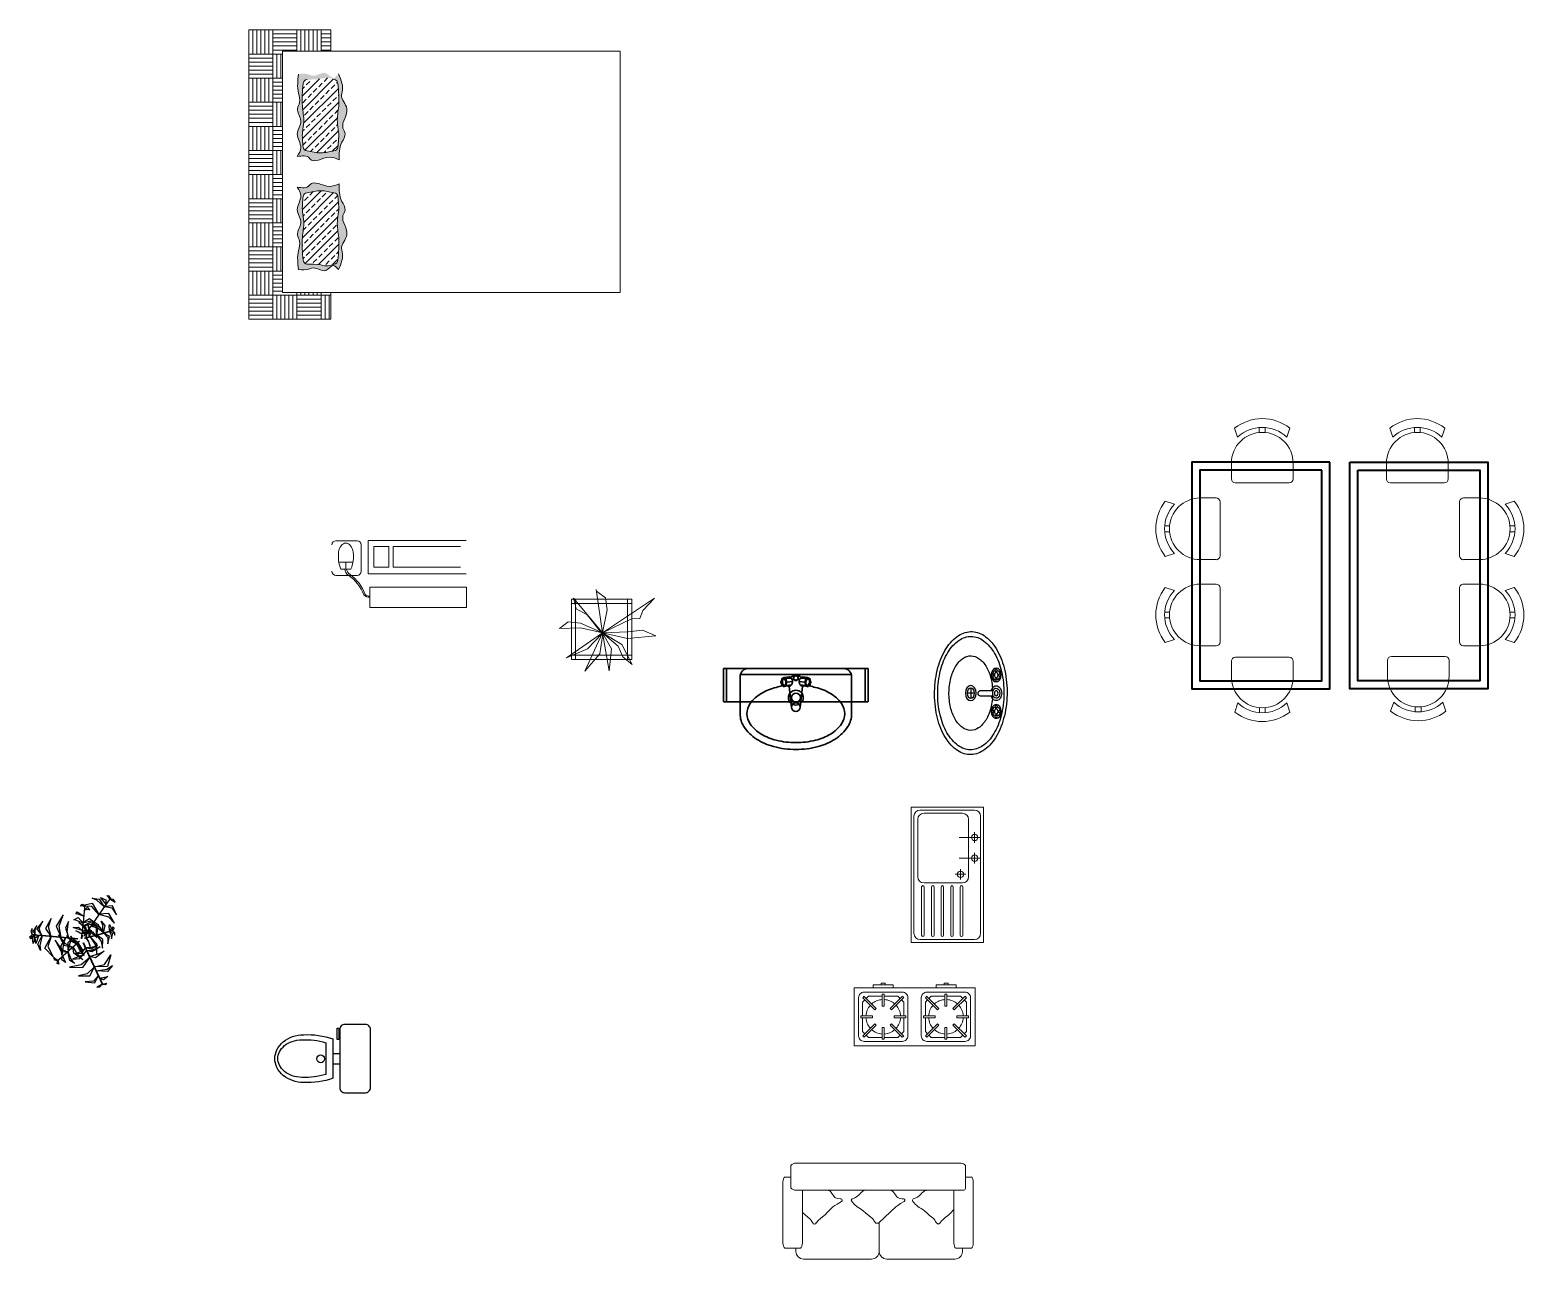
# Model space of a CAD drawing. Header units: inches. Extents: x -6918 to 21732, y -6368 to 1797.
# Drawn here: x 8992.8 to 9365.1, y -4666.7 to -4360.8 of the extents above; entities that cross this region are included whole.
import ezdxf

# ---------------------------------------------------------------- set-up
doc = ezdxf.new("R2010")
doc.units = ezdxf.units.IN
doc.header["$MEASUREMENT"] = 0
doc.linetypes.add('DASHEDX2', pattern=[38.1, 25.4, -12.7])
doc.layers.add('FIXTURE', color=3, linetype='Continuous')
doc.layers.add('PLANTS', color=84, linetype='Continuous')
for name, color, linetype, lineweight in [('FTOB', 252, 'Continuous', 18), ('funiture', 250, 'Continuous', 9), ('FUR', 251, 'Continuous', 9), ('furniture', 21, 'Continuous', 15), ('LINE', 250, 'Continuous', 15), ('WIN', 30, 'Continuous', 18)]:
    doc.layers.add(name, color=color, linetype=linetype, lineweight=lineweight)
doc.layers.add('Hatch', color=7, linetype='Continuous', true_color=0xb316da)

# ---------------------------------------------------------------- blocks, each defined once
blk = doc.blocks.new('A$C33DE3946')
at = {"layer": 'funiture', "linetype": 'ByBlock', "ltscale": 50}
h = blk.add_hatch(color=146, dxfattribs=at)
edge = h.paths.add_edge_path()
edge.add_spline(control_points=[(26.11, 44.95), (25.33, 45.31), (23.06, 46.36), (19.74, 43.94), (18.12, 46.16), (16.86, 45.98), (15.66, 45.81)], knot_values=[0, 0, 0, 0, 2.535089, 7.417238, 7.565084, 10.641303, 10.641303, 10.641303, 10.641303], degree=3, periodic=0)
edge.add_spline(control_points=[(15.66, 45.81), (16.11, 46.53), (17.22, 48.33), (14.72, 51.39), (17.5, 54.6), (15.14, 57.26), (16.65, 59.45), (15.53, 62.38), (15.8, 64.74), (15.97, 66.32)], knot_values=[0, 0, 0, 0, 2.365898, 5.877054, 9.315251, 12.442743, 14.040477, 16.397017, 21.143287, 21.143287, 21.143287, 21.143287], degree=3, periodic=0)
edge.add_spline(control_points=[(15.97, 66.32), (16.94, 66.42), (18.07, 66.54), (20.14, 65.41), (22.47, 67.79), (24.5, 64.66), (25.5, 65.85), (25.92, 66.35)], knot_values=[0, 0, 0, 0, 2.808231, 3.268551, 6.873507, 9.111892, 10.726097, 10.726097, 10.726097, 10.726097], degree=3, periodic=0)
edge.add_spline(control_points=[(25.92, 66.35), (26.58, 64.85), (27.34, 63.09), (26.29, 60.15), (29.54, 57.41), (26.08, 53.93), (28.02, 51.24), (26.07, 48.7), (26.09, 46.44), (26.11, 44.95)], knot_values=[0, 0, 0, 0, 4.610529, 5.374615, 9.016949, 13.930416, 15.45398, 17.711327, 22.172351, 22.172351, 22.172351, 22.172351], degree=3, periodic=0)
edge = h.paths.add_edge_path(flags=16)
edge.add_spline(control_points=[(18.14, 47.2), (19.28, 46.96), (21.49, 46.49), (23.7, 46.97), (24.78, 47.2)], knot_values=[0, 0, 0, 0, 3.429086, 6.69861, 6.69861, 6.69861, 6.69861], degree=3, periodic=0)
edge.add_ellipse((24.78, 48.2), major_axis=(0.708, 0.708), ratio=1, start_angle=225.0292, end_angle=312.4047)
edge.add_spline(control_points=[(25.78, 48.15), (25.92, 49.42), (26.15, 51.51), (25.4, 54.88), (26.27, 58.89), (25.96, 62.08), (25.78, 63.96)], knot_values=[0, 0, 0, 0, 3.808144, 6.257194, 10.21247, 15.843289, 15.843289, 15.843289, 15.843289], degree=3, periodic=0)
edge.add_ellipse((24.78, 63.96), major_axis=(0.707, 0.707), ratio=1, start_angle=315.4095, end_angle=405)
edge.add_spline(control_points=[(24.78, 64.96), (24.32, 65.16), (23.28, 65.63), (21.02, 64.97), (19.27, 64.96), (18.14, 64.96)], knot_values=[0, 0, 0, 0, 1.462449, 3.329855, 6.731129, 6.731129, 6.731129, 6.731129], degree=3, periodic=0)
edge.add_ellipse((18.14, 63.96), major_axis=(-0.707, 0.707), ratio=1, start_angle=-45, end_angle=45)
edge.add_spline(control_points=[(17.14, 63.96), (16.96, 62.08), (16.65, 58.89), (17.52, 54.88), (16.77, 51.51), (17, 49.42), (17.15, 48.15)], knot_values=[0, 0, 0, 0, 5.630819, 9.586095, 12.035145, 15.843289, 15.843289, 15.843289, 15.843289], degree=3, periodic=0)
edge.add_ellipse((18.14, 48.2), major_axis=(0.707, 0.707), ratio=1, start_angle=137.5277, end_angle=225)
h = blk.add_hatch(color=146, dxfattribs=at)
edge = h.paths.add_edge_path()
edge.add_spline(control_points=[(25.92, 17.65), (25.5, 18.15), (24.5, 19.34), (22.47, 16.21), (20.14, 18.59), (18.07, 17.46), (16.94, 17.58), (15.97, 17.68)], knot_values=[0, 0, 0, 0, 1.614205, 3.85259, 7.457546, 7.917867, 10.726097, 10.726097, 10.726097, 10.726097], degree=3, periodic=0)
edge.add_spline(control_points=[(15.97, 17.68), (15.8, 19.26), (15.53, 21.62), (16.65, 24.55), (15.14, 26.74), (17.5, 29.4), (14.72, 32.61), (17.22, 35.67), (16.11, 37.47), (15.66, 38.19)], knot_values=[0, 0, 0, 0, 4.74627, 7.10281, 8.700544, 11.828036, 15.266233, 18.777389, 21.143287, 21.143287, 21.143287, 21.143287], degree=3, periodic=0)
edge.add_spline(control_points=[(15.66, 38.19), (16.86, 38.02), (18.12, 37.84), (19.74, 40.06), (23.06, 37.64), (25.33, 38.69), (26.11, 39.05)], knot_values=[0, 0, 0, 0, 3.076219, 3.224065, 8.106215, 10.641303, 10.641303, 10.641303, 10.641303], degree=3, periodic=0)
edge.add_spline(control_points=[(26.11, 39.05), (26.09, 37.56), (26.07, 35.3), (28.02, 32.76), (26.08, 30.07), (29.54, 26.59), (26.29, 23.85), (27.34, 20.91), (26.58, 19.15), (25.92, 17.65)], knot_values=[0, 0, 0, 0, 4.461025, 6.718371, 8.241935, 13.155403, 16.797737, 17.561823, 22.172351, 22.172351, 22.172351, 22.172351], degree=3, periodic=0)
edge = h.paths.add_edge_path(flags=16)
edge.add_spline(control_points=[(24.78, 36.8), (23.7, 37.03), (21.49, 37.51), (19.28, 37.04), (18.14, 36.8)], knot_values=[0, 0, 0, 0, 3.269523, 6.69861, 6.69861, 6.69861, 6.69861], degree=3, periodic=0)
edge.add_ellipse((18.14, 35.8), major_axis=(-0.707, 0.707), ratio=1, start_angle=-45, end_angle=42.4723)
edge.add_spline(control_points=[(17.15, 35.85), (17, 34.58), (16.77, 32.49), (17.52, 29.12), (16.65, 25.11), (16.96, 21.92), (17.14, 20.04)], knot_values=[0, 0, 0, 0, 3.808144, 6.257194, 10.21247, 15.843289, 15.843289, 15.843289, 15.843289], degree=3, periodic=0)
edge.add_ellipse((18.14, 20.04), major_axis=(0.707, 0.707), ratio=1, start_angle=135, end_angle=225)
edge.add_spline(control_points=[(18.14, 19.04), (19.27, 19.04), (21.02, 19.03), (23.28, 18.37), (24.32, 18.84), (24.78, 19.04)], knot_values=[0, 0, 0, 0, 3.401273, 5.26868, 6.731129, 6.731129, 6.731129, 6.731129], degree=3, periodic=0)
edge.add_ellipse((24.78, 20.04), major_axis=(-0.707, 0.707), ratio=1, start_angle=135, end_angle=224.5905)
edge.add_spline(control_points=[(25.78, 20.04), (25.96, 21.92), (26.27, 25.11), (25.4, 29.12), (26.15, 32.49), (25.92, 34.58), (25.78, 35.85)], knot_values=[0, 0, 0, 0, 5.630819, 9.586095, 12.035145, 15.843289, 15.843289, 15.843289, 15.843289], degree=3, periodic=0)
edge.add_ellipse((24.78, 35.8), major_axis=(-0.708, 0.708), ratio=1, start_angle=227.5953, end_angle=314.9708)
at = {"layer": 'funiture', "color": 146, "linetype": 'ByBlock', "lineweight": 9, "ltscale": 50}
for p, q in [((9.59, 77.31), (3.59, 77.31)), ((3.59, 77.31), (3.59, 71.31)), ((4.59, 77.31), (4.59, 71.31)), ((5.59, 77.31), (5.59, 71.31)), ((6.59, 77.31), (6.59, 71.31)), ((7.59, 77.31), (7.59, 71.31)), ((8.59, 77.31), (8.59, 71.31)), ((15.59, 77.31), (9.59, 77.31)), ((9.59, 77.31), (9.59, 71.31)), ((15.59, 76.31), (9.59, 76.31)), ((15.59, 75.31), (9.59, 75.31)), ((21.59, 77.31), (15.59, 77.31)), ((15.59, 77.31), (15.59, 72)), ((16.59, 77.31), (16.59, 72)), ((17.59, 77.31), (17.59, 72)), ((18.59, 77.31), (18.59, 72)), ((19.59, 77.31), (19.59, 72)), ((20.59, 77.31), (20.59, 72)), ((24, 77.31), (21.59, 77.31)), ((21.59, 77.31), (21.59, 72)), ((24, 76.31), (21.59, 76.31)), ((24, 75.31), (21.59, 75.31)), ((24, 72), (24, 77.31)), ((9.59, 71.31), (3.59, 71.31)), ((3.59, 71.31), (3.59, 65.31)), ((15.59, 74.31), (9.59, 74.31)), ((15.59, 73.31), (9.59, 73.31)), ((15.59, 72.31), (9.59, 72.31)), ((12, 71.31), (9.59, 71.31)), ((9.59, 71.31), (9.59, 65.31)), ((10.59, 71.31), (10.59, 65.31)), ((11.59, 71.31), (11.59, 65.31)), ((24, 74.31), (21.59, 74.31)), ((24, 73.31), (21.59, 73.31)), ((24, 72.31), (21.59, 72.31)), ((9.59, 70.31), (3.59, 70.31)), ((9.59, 69.31), (3.59, 69.31)), ((9.59, 68.31), (3.59, 68.31)), ((9.59, 67.31), (3.59, 67.31)), ((9.59, 66.31), (3.59, 66.31)), ((3.59, 65.31), (3.59, 59.31)), ((9.59, 65.31), (3.59, 65.31)), ((4.59, 65.31), (4.59, 59.31)), ((5.59, 65.31), (5.59, 59.31)), ((6.59, 65.31), (6.59, 59.31)), ((7.59, 65.31), (7.59, 59.31)), ((8.59, 65.31), (8.59, 59.31)), ((9.59, 65.31), (9.59, 59.31)), ((12, 65.31), (9.59, 65.31)), ((12, 64.31), (9.59, 64.31)), ((12, 63.31), (9.59, 63.31)), ((12, 62.31), (9.59, 62.31)), ((12, 61.31), (9.59, 61.31)), ((12, 60.31), (9.59, 60.31)), ((9.59, 59.31), (3.59, 59.31)), ((3.59, 59.31), (3.59, 53.31)), ((9.59, 58.31), (3.59, 58.31)), ((9.59, 57.31), (3.59, 57.31)), ((9.59, 56.31), (3.59, 56.31)), ((12, 59.31), (9.59, 59.31)), ((9.59, 59.31), (9.59, 53.31)), ((10.59, 59.31), (10.59, 53.31)), ((11.59, 59.31), (11.59, 53.31)), ((9.59, 55.31), (3.59, 55.31)), ((9.59, 54.31), (3.59, 54.31)), ((9.59, 53.31), (3.59, 53.31)), ((3.59, 53.31), (3.59, 47.31)), ((4.59, 53.31), (4.59, 47.31)), ((5.59, 53.31), (5.59, 47.31)), ((6.59, 53.31), (6.59, 47.31)), ((7.59, 53.31), (7.59, 47.31)), ((8.59, 53.31), (8.59, 47.31)), ((12, 53.31), (9.59, 53.31)), ((9.59, 53.31), (9.59, 47.31)), ((12, 52.31), (9.59, 52.31)), ((12, 51.31), (9.59, 51.31)), ((12, 50.31), (9.59, 50.31)), ((12, 49.31), (9.59, 49.31)), ((9.59, 47.31), (3.59, 47.31)), ((3.59, 47.31), (3.59, 41.31)), ((9.59, 46.31), (3.59, 46.31)), ((9.59, 45.31), (3.59, 45.31)), ((12, 48.31), (9.59, 48.31)), ((12, 47.31), (9.59, 47.31)), ((9.59, 47.31), (9.59, 41.31)), ((10.59, 47.31), (10.59, 41.31)), ((11.59, 47.31), (11.59, 41.31)), ((9.59, 44.31), (3.59, 44.31)), ((9.59, 43.31), (3.59, 43.31)), ((9.59, 42.31), (3.59, 42.31)), ((9.59, 41.31), (3.59, 41.31)), ((3.59, 41.31), (3.59, 35.31)), ((4.59, 41.31), (4.59, 35.31)), ((5.59, 41.31), (5.59, 35.31)), ((6.59, 41.31), (6.59, 35.31)), ((7.59, 41.31), (7.59, 35.31)), ((8.59, 41.31), (8.59, 35.31)), ((12, 41.31), (9.59, 41.31)), ((9.59, 41.31), (9.59, 35.31)), ((12, 40.31), (9.59, 40.31)), ((12, 39.31), (9.59, 39.31)), ((12, 38.31), (9.59, 38.31)), ((12, 37.31), (9.59, 37.31)), ((9.59, 35.31), (3.59, 35.31)), ((3.59, 35.31), (3.59, 29.31)), ((9.59, 34.31), (3.59, 34.31)), ((12, 36.31), (9.59, 36.31)), ((12, 35.31), (9.59, 35.31)), ((9.59, 35.31), (9.59, 29.31)), ((10.59, 35.31), (10.59, 29.31)), ((11.59, 35.31), (11.59, 29.31)), ((9.59, 33.31), (3.59, 33.31)), ((9.59, 32.31), (3.59, 32.31)), ((9.59, 31.31), (3.59, 31.31)), ((9.59, 30.31), (3.59, 30.31)), ((9.59, 29.31), (3.59, 29.31)), ((3.59, 29.31), (3.59, 23.31)), ((4.59, 29.31), (4.59, 23.31)), ((5.59, 29.31), (5.59, 23.31)), ((6.59, 29.31), (6.59, 23.31)), ((7.59, 29.31), (7.59, 23.31)), ((8.59, 29.31), (8.59, 23.31)), ((12, 29.31), (9.59, 29.31)), ((9.59, 29.31), (9.59, 23.31)), ((12, 28.31), (9.59, 28.31)), ((12, 27.31), (9.59, 27.31)), ((12, 26.31), (9.59, 26.31)), ((9.59, 23.31), (3.59, 23.31)), ((3.59, 23.31), (3.59, 17.31)), ((12, 25.31), (9.59, 25.31)), ((12, 24.31), (9.59, 24.31)), ((12, 23.31), (9.59, 23.31)), ((9.59, 23.31), (9.59, 17.31)), ((10.59, 23.31), (10.59, 17.31)), ((11.59, 23.31), (11.59, 17.31)), ((9.59, 22.31), (3.59, 22.31)), ((9.59, 21.31), (3.59, 21.31)), ((9.59, 20.31), (3.59, 20.31)), ((9.59, 19.31), (3.59, 19.31)), ((9.59, 18.31), (3.59, 18.31)), ((9.59, 17.31), (3.59, 17.31)), ((3.59, 17.31), (3.59, 11.31)), ((4.59, 17.31), (4.59, 11.31)), ((5.59, 17.31), (5.59, 11.31)), ((6.59, 17.31), (6.59, 11.31)), ((7.59, 17.31), (7.59, 11.31)), ((8.59, 17.31), (8.59, 11.31)), ((12, 17.31), (9.59, 17.31)), ((9.59, 17.31), (9.59, 11.31)), ((12, 16.31), (9.59, 16.31)), ((12, 15.31), (9.59, 15.31)), ((9.59, 11.31), (3.59, 11.31)), ((3.59, 11.31), (3.59, 5.31)), ((12, 14.31), (9.59, 14.31)), ((12, 13.31), (9.59, 13.31)), ((12, 12.31), (9.59, 12.31)), ((15.59, 11.31), (9.59, 11.31)), ((9.59, 11.31), (9.59, 5.31)), ((10.59, 11.31), (10.59, 5.31)), ((11.59, 11.31), (11.59, 5.31)), ((12.59, 11.31), (12.59, 5.31)), ((13.59, 11.31), (13.59, 5.31)), ((14.59, 11.31), (14.59, 5.31)), ((15.59, 12), (15.59, 11.31)), ((21.59, 11.31), (15.59, 11.31)), ((15.59, 11.31), (15.59, 5.31)), ((16.59, 12), (16.59, 11.31)), ((17.59, 12), (17.59, 11.31)), ((18.59, 12), (18.59, 11.31)), ((19.59, 12), (19.59, 11.31)), ((20.59, 12), (20.59, 11.31)), ((21.59, 12), (21.59, 11.31)), ((24, 11.31), (21.59, 11.31)), ((21.59, 11.31), (21.59, 5.31)), ((22.59, 11.31), (22.59, 5.31)), ((23.59, 11.31), (23.59, 5.31)), ((24, 5.31), (24, 12)), ((9.59, 10.31), (3.59, 10.31)), ((9.59, 9.31), (3.59, 9.31)), ((9.59, 8.31), (3.59, 8.31)), ((21.59, 10.31), (15.59, 10.31)), ((21.59, 9.31), (15.59, 9.31)), ((21.59, 8.31), (15.59, 8.31)), ((9.59, 7.31), (3.59, 7.31)), ((9.59, 6.31), (3.59, 6.31)), ((9.59, 5.31), (3.59, 5.31)), ((15.59, 5.31), (9.59, 5.31)), ((21.59, 7.31), (15.59, 7.31)), ((21.59, 6.31), (15.59, 6.31)), ((21.59, 5.31), (15.59, 5.31)), ((24, 5.31), (21.59, 5.31))]:
    blk.add_line(p, q, dxfattribs=at)
at = {"layer": 'funiture', "color": 146, "ltscale": 20}
for p, q in [((12, 12), (12, 72)), ((12, 72), (96, 72)), ((96, 72), (96, 12)), ((96, 12), (12, 12))]:
    blk.add_line(p, q, dxfattribs=at)
at = {"layer": 'funiture', "color": 146, "linetype": 'ByBlock', "ltscale": 50}
for p, q in [((21.19, 65.12), (16.9, 60.83)), ((24.62, 65.03), (17.04, 57.44)), ((18.79, 64.49), (17.91, 63.61)), ((21.88, 64.05), (21, 63.17)), ((23.21, 65.38), (22.33, 64.49)), ((24.98, 63.61), (24.09, 62.73)), ((25.7, 64.34), (25.42, 64.05)), ((17.91, 60.08), (17.02, 59.19)), ((17.46, 63.17), (17.03, 62.73)), ((25.89, 62.76), (17.25, 54.12)), ((19.23, 61.4), (18.35, 60.52)), ((20.56, 62.73), (19.67, 61.84)), ((21, 59.63), (20.12, 58.75)), ((22.33, 60.96), (21.44, 60.08)), ((23.65, 62.29), (22.77, 61.4)), ((25.42, 60.52), (24.54, 59.63)), ((26.01, 61.11), (25.86, 60.96)), ((26.04, 59.37), (16.95, 50.28)), ((18.35, 56.98), (17.46, 56.1)), ((19.67, 58.31), (18.79, 57.42)), ((21.44, 56.54), (20.56, 55.66)), ((22.77, 57.87), (21.88, 56.98)), ((24.09, 59.19), (23.21, 58.31)), ((24.54, 56.1), (23.65, 55.21)), ((25.86, 57.42), (24.98, 56.54)), ((17.46, 52.56), (16.99, 52.09)), ((25.66, 55.46), (17.58, 47.37)), ((18.79, 53.89), (17.91, 53)), ((20.12, 55.21), (19.23, 54.33)), ((25.92, 52.18), (20.52, 46.78)), ((21.88, 53.45), (21, 52.56)), ((23.21, 54.77), (22.33, 53.89)), ((24.98, 53), (24.09, 52.12)), ((25.71, 53.74), (25.42, 53.45)), ((17.91, 49.47), (17.09, 48.65)), ((19.23, 50.79), (18.35, 49.91)), ((20.56, 52.12), (19.67, 51.24)), ((21, 49.03), (20.12, 48.14)), ((22.33, 50.35), (21.44, 49.47)), ((23.65, 51.68), (22.77, 50.79)), ((24.09, 48.58), (23.21, 47.7)), ((25.82, 48.54), (24.39, 47.11)), ((25.42, 49.91), (24.54, 49.03)), ((25.98, 50.47), (25.86, 50.35)), ((19.67, 47.7), (18.99, 47.02)), ((22.77, 47.26), (22.27, 46.76)), ((21.62, 37.27), (16.94, 32.6)), ((25.91, 34.5), (16.93, 25.51)), ((17.02, 34.44), (17, 34.42)), ((24.7, 36.82), (17.28, 29.4)), ((18.35, 35.77), (17.46, 34.88)), ((19.67, 37.09), (18.79, 36.21)), ((20.12, 34), (19.23, 33.12)), ((21.44, 35.33), (20.56, 34.44)), ((22.77, 36.65), (21.88, 35.77)), ((23.21, 33.56), (22.33, 32.68)), ((23.23, 37.11), (23.21, 37.09)), ((24.54, 34.88), (23.65, 34)), ((25.74, 36.09), (24.98, 35.33)), ((25.79, 30.83), (16.97, 22.01)), ((17.46, 31.35), (17.11, 31)), ((18.79, 32.68), (17.91, 31.79)), ((20.56, 30.91), (19.67, 30.02)), ((21.88, 32.23), (21, 31.35)), ((23.65, 30.47), (22.77, 29.58)), ((24.98, 31.79), (24.09, 30.91)), ((25.98, 32.8), (25.42, 32.23)), ((17.91, 28.26), (17.16, 27.51)), ((25.79, 27.3), (17.66, 19.17)), ((19.23, 29.58), (18.35, 28.7)), ((19.67, 26.49), (18.79, 25.6)), ((21, 27.81), (20.12, 26.93)), ((22.33, 29.14), (21.44, 28.26)), ((24.09, 27.37), (23.21, 26.49)), ((25.42, 28.7), (24.54, 27.81)), ((17.02, 23.84), (16.88, 23.7)), ((18.35, 25.16), (17.46, 24.28)), ((20.12, 23.39), (19.23, 22.51)), ((21.44, 24.72), (20.56, 23.84)), ((26.04, 24.02), (20.94, 18.91)), ((22.77, 26.05), (21.88, 25.16)), ((23.21, 22.95), (22.33, 22.07)), ((24.54, 24.28), (23.65, 23.39)), ((25.86, 25.6), (24.98, 24.72)), ((17.46, 20.74), (17.11, 20.39)), ((18.79, 22.07), (17.91, 21.18)), ((20.56, 20.3), (19.67, 19.42)), ((21.88, 21.63), (21, 20.74)), ((23.65, 19.86), (22.77, 18.97)), ((24.98, 21.18), (24.09, 20.3)), ((25.8, 20.24), (24.46, 18.9)), ((25.97, 22.17), (25.42, 21.63))]:
    blk.add_line(p, q, dxfattribs=at)
for centre, start, end in [((18.14, 63.96), 90, 180), ((24.78, 63.96), 0, 90), ((24.78, 48.2), 270.0292, 357.4047), ((24.78, 35.8), 2.5953, 89.9708), ((18.14, 20.04), 180, 270), ((24.78, 20.04), 270, 0)]:
    blk.add_arc(centre, 1, start, end, dxfattribs=at)
at = {"layer": 'funiture', "color": 146, "linetype": 'ByBlock', "lineweight": 0, "ltscale": 50}
for centre, start, end in [((18.14, 48.2), 182.5277, 270), ((18.14, 35.8), 90, 177.4723)]:
    blk.add_arc(centre, 1, start, end, dxfattribs=at)
at = {"layer": 'funiture', "color": 146, "linetype": 'ByBlock', "ltscale": 50}
for points, knots in [([(15.97, 66.32), (15.8, 64.74), (15.53, 62.38), (16.65, 59.45), (15.14, 57.26), (17.5, 54.6), (14.72, 51.39), (17.22, 48.33), (16.11, 46.53), (15.66, 45.81)], [0, 0, 0, 0, 4.74627, 7.10281, 8.700544, 11.828036, 15.266233, 18.777389, 21.143287, 21.143287, 21.143287, 21.143287]), ([(17.14, 63.96), (16.96, 62.08), (16.65, 58.89), (17.52, 54.88), (16.77, 51.51), (17, 49.42), (17.15, 48.15)], [0, 0, 0, 0, 5.630819, 9.586095, 12.035145, 15.843289, 15.843289, 15.843289, 15.843289]), ([(25.78, 63.96), (25.96, 62.08), (26.27, 58.89), (25.4, 54.88), (26.15, 51.51), (25.92, 49.42), (25.78, 48.15)], [0, 0, 0, 0, 5.630819, 9.586095, 12.035145, 15.843289, 15.843289, 15.843289, 15.843289]), ([(25.92, 66.35), (26.58, 64.85), (27.34, 63.09), (26.29, 60.15), (29.54, 57.41), (26.08, 53.93), (28.02, 51.24), (26.07, 48.7), (26.09, 46.44), (26.11, 44.95)], [0, 0, 0, 0, 4.610529, 5.374615, 9.016949, 13.930416, 15.45398, 17.711327, 22.172351, 22.172351, 22.172351, 22.172351]), ([(15.66, 45.81), (16.86, 45.98), (18.12, 46.16), (19.74, 43.94), (23.06, 46.36), (25.33, 45.31), (26.11, 44.95)], [0, 0, 0, 0, 3.076219, 3.224065, 8.106215, 10.641303, 10.641303, 10.641303, 10.641303]), ([(18.14, 47.2), (19.28, 46.96), (21.49, 46.49), (23.7, 46.97), (24.78, 47.2)], [0, 0, 0, 0, 3.429086, 6.69861, 6.69861, 6.69861, 6.69861]), ([(15.97, 17.68), (15.8, 19.26), (15.53, 21.62), (16.65, 24.55), (15.14, 26.74), (17.5, 29.4), (14.72, 32.61), (17.22, 35.67), (16.11, 37.47), (15.66, 38.19)], [0, 0, 0, 0, 4.74627, 7.10281, 8.700544, 11.828036, 15.266233, 18.777389, 21.143287, 21.143287, 21.143287, 21.143287]), ([(15.66, 38.19), (16.86, 38.02), (18.12, 37.84), (19.74, 40.06), (23.06, 37.64), (25.33, 38.69), (26.11, 39.05)], [0, 0, 0, 0, 3.076219, 3.224065, 8.106215, 10.641303, 10.641303, 10.641303, 10.641303]), ([(18.14, 36.8), (19.28, 37.04), (21.49, 37.51), (23.7, 37.03), (24.78, 36.8)], [0, 0, 0, 0, 3.429086, 6.69861, 6.69861, 6.69861, 6.69861]), ([(25.92, 17.65), (26.58, 19.15), (27.34, 20.91), (26.29, 23.85), (29.54, 26.59), (26.08, 30.07), (28.02, 32.76), (26.07, 35.3), (26.09, 37.56), (26.11, 39.05)], [0, 0, 0, 0, 4.610529, 5.374615, 9.016949, 13.930416, 15.45398, 17.711327, 22.172351, 22.172351, 22.172351, 22.172351]), ([(17.14, 20.04), (16.96, 21.92), (16.65, 25.11), (17.52, 29.12), (16.77, 32.49), (17, 34.58), (17.15, 35.85)], [0, 0, 0, 0, 5.630819, 9.586095, 12.035145, 15.843289, 15.843289, 15.843289, 15.843289]), ([(25.78, 20.04), (25.96, 21.92), (26.27, 25.11), (25.4, 29.12), (26.15, 32.49), (25.92, 34.58), (25.78, 35.85)], [0, 0, 0, 0, 5.630819, 9.586095, 12.035145, 15.843289, 15.843289, 15.843289, 15.843289]), ([(15.97, 17.68), (16.94, 17.58), (18.07, 17.46), (20.14, 18.59), (22.47, 16.21), (24.5, 19.34), (25.5, 18.15), (25.92, 17.65)], [0, 0, 0, 0, 2.808231, 3.268551, 6.873507, 9.111892, 10.726097, 10.726097, 10.726097, 10.726097]), ([(24.78, 19.04), (24.32, 18.84), (23.28, 18.37), (21.02, 19.03), (19.27, 19.04), (18.14, 19.04)], [0, 0, 0, 0, 1.462449, 3.329855, 6.731129, 6.731129, 6.731129, 6.731129])]:
    blk.add_open_spline(points, degree=3, knots=knots, dxfattribs=at)
blk = doc.blocks.new('3DPALM')
at = {"linetype": 'Continuous'}
for points in [[(0.29, 0.419, 1.239), (0.173, 0.549, 1.213), (-0.014, 0.559, 1.176), (0.181, 0.606, 1.212)], [(0.058, 0.546, 1.698), (0.002, 0.576, 1.68), (0.031, 0.59, 1.681)], [(0.051, 0.473, 1.716), (0.056, 0.473, 1.716), (0.065, 0.561, 1.693), (0.059, 0.561, 1.693)], [(0.059, 0.496, 1.709), (0.123, 0.505, 1.693), (0.141, 0.495, 1.687), (0.104, 0.539, 1.689)], [(0.173, 0.253, 1.221), (0.178, 0.253, 1.221), (0.35, 0.496, 1.247), (0.345, 0.496, 1.247)], [(0.378, 0.543, 1.222), (0.257, 0.653, 1.181), (0.181, 0.686, 1.173), (0.294, 0.672, 1.167)], [(0.409, 0.587, 1.197), (0.314, 0.694, 1.155), (0.402, 0.657, 1.163)], [(0.345, 0.496, 1.247), (0.35, 0.496, 1.247), (0.437, 0.619, 1.178), (0.431, 0.619, 1.178)], [(0.387, 0.549, 1.215), (0.499, 0.526, 1.173), (0.577, 0.415, 1.169), (0.513, 0.56, 1.158)], [(0.47, 0.674, 1.112), (0.419, 0.729, 1.078), (0.458, 0.724, 1.068)], [(0.431, 0.619, 1.178), (0.437, 0.619, 1.178), (0.483, 0.685, 1.097), (0.478, 0.685, 1.097)], [(0.471, 0.675, 1.108), (0.558, 0.623, 1.076), (0.529, 0.663, 1.071)], [(-0.648, 0.079, 1.215), (-0.684, 0.188, 1.173), (-0.627, 0.311, 1.169), (-0.721, 0.183, 1.158)], [(-0.491, 0.057, 1.239), (-0.53, 0.216, 1.216), (-0.489, 0.352, 1.189), (-0.579, 0.193, 1.225)], [(-0.323, 0.045, 1.224), (-0.357, 0.227, 1.197), (-0.295, 0.413, 1.159), (-0.408, 0.228, 1.202)], [(-0.202, 0.031, 1.138), (-0.227, 0.138, 1.147), (-0.205, 0.303, 1.098), (-0.254, 0.195, 1.165)], [(0.032, 0.28, 1.661), (-0.1, 0.33, 1.658), (-0.117, 0.333, 1.593), (-0.047, 0.368, 1.678)], [(0.043, 0.392, 1.71), (-0.084, 0.435, 1.689), (-0.078, 0.433, 1.677), (-0.065, 0.464, 1.695)], [(0.092, 0.139, 1.082), (0.048, 0.21, 1.095), (-0.037, 0.291, 1.083), (0.067, 0.23, 1.123)], [(0.019, 0.147, 1.567), (0.024, 0.147, 1.567), (0.043, 0.342, 1.704), (0.038, 0.342, 1.704)], [(0.029, 0.283, 1.663), (0.157, 0.317, 1.668), (0.192, 0.305, 1.638), (0.138, 0.348, 1.693)], [(0.03, 0.227, 1.622), (0.145, 0.26, 1.629), (0.257, 0.239, 1.581), (0.148, 0.291, 1.651)], [(0.038, 0.342, 1.705), (0.043, 0.342, 1.705), (0.056, 0.473, 1.716), (0.051, 0.473, 1.716)], [(0.043, 0.069, 0.995), (0.048, 0.069, 0.995), (0.178, 0.253, 1.221), (0.173, 0.253, 1.221)], [(0.134, 0.052, 1.392), (0.126, 0.191, 1.383), (0.112, 0.258, 1.372), (0.16, 0.126, 1.41)], [(0.25, 0.084, 1.477), (0.25, 0.225, 1.474), (0.164, 0.333, 1.408), (0.279, 0.255, 1.494)], [(0.29, 0.424, 1.239), (0.447, 0.379, 1.216), (0.544, 0.275, 1.189), (0.452, 0.433, 1.225)], [(0.359, 0.114, 1.525), (0.353, 0.247, 1.505), (0.328, 0.308, 1.493), (0.387, 0.24, 1.511)], [(0.47, 0.144, 1.524), (0.457, 0.215, 1.509), (0.464, 0.258, 1.497), (0.491, 0.198, 1.506)], [(-0.797, 0.089, 1.112), (-0.82, 0.017, 1.078), (-0.835, 0.054, 1.068)], [(-0.799, 0.089, 1.108), (-0.797, 0.19, 1.076), (-0.818, 0.146, 1.071)], [(-0.73, 0.083, 1.178), (-0.725, 0.083, 1.178), (-0.805, 0.09, 1.097), (-0.811, 0.09, 1.097)], [(-0.761, 0.086, 1.148), (-0.767, -0.003, 1.129), (-0.784, -0.052, 1.103), (-0.793, 0.03, 1.108)], [(-0.751, 0.092, 1.155), (-0.751, 0.17, 1.128), (-0.724, 0.238, 1.131), (-0.784, 0.146, 1.104)], [(-0.692, 0.079, 1.197), (-0.737, -0.057, 1.155), (-0.749, 0.038, 1.163)], [(-0.581, 0.069, 1.247), (-0.576, 0.069, 1.247), (-0.725, 0.083, 1.178), (-0.73, 0.083, 1.178)], [(-0.638, 0.074, 1.222), (-0.673, -0.086, 1.181), (-0.664, -0.168, 1.173), (-0.708, -0.063, 1.167)], [(-0.487, 0.06, 1.239), (-0.541, -0.106, 1.213), (-0.456, -0.273, 1.176), (-0.594, -0.128, 1.212)], [(-0.284, 0.042, 1.221), (-0.279, 0.042, 1.221), (-0.576, 0.069, 1.247), (-0.581, 0.069, 1.247)], [(-0.227, -0.192, 1.518), (-0.31, -0.157, 1.528), (-0.424, 0.002, 1.471), (-0.328, -0.186, 1.553)], [(-0.145, -0.114, 1.438), (-0.252, -0.061, 1.445), (-0.37, 0.088, 1.396), (-0.275, -0.081, 1.467)], [(-0.256, 0.039, 1.194), (-0.286, -0.047, 1.194), (-0.312, -0.243, 1.153), (-0.323, -0.087, 1.216)], [(-0.06, 0.021, 0.995), (-0.055, 0.021, 0.995), (-0.279, 0.042, 1.221), (-0.284, 0.042, 1.221)], [(-0.077, -0.058, 1.355), (-0.159, -0.002, 1.378), (-0.238, 0.069, 1.349), (-0.163, -0.014, 1.421)], [(-0.145, 0.029, 1.082), (-0.184, -0.045, 1.095), (-0.212, -0.159, 1.083), (-0.211, -0.038, 1.123)], [(-0.053, -0.037, 1.234), (-0.111, 0.003, 1.249), (-0.175, 0.063, 1.22), (-0.119, 0.001, 1.276)], [(0.02, 0.16, 1.577), (-0.113, 0.202, 1.568), (-0.132, 0.208, 1.556), (-0.04, 0.211, 1.594)], [(0.014, 0.106, 1.415), (-0.045, 0.129, 1.437), (-0.088, 0.15, 1.436), (-0.041, 0.136, 1.467)], [(0.012, 0.081, 1.321), (0.018, 0.081, 1.321), (0.012, 0.028, 1.017), (0.007, 0.028, 1.017)], [(0.012, 0.081, 1.321), (0.018, 0.081, 1.321), (0.024, 0.147, 1.567), (0.019, 0.147, 1.567)], [(0.015, 0.108, 1.418), (0.036, 0.117, 1.433), (0.123, 0.117, 1.405), (0.04, 0.125, 1.46)], [(0.018, 0.14, 1.54), (0.067, 0.154, 1.563), (0.174, 0.155, 1.533), (0.063, 0.165, 1.605)], [(0.058, 0.031, 1.136), (0.064, 0.031, 1.136), (0.127, 0.048, 1.383), (0.122, 0.048, 1.383)], [(0.082, 0.037, 1.231), (0.082, 0.101, 1.253), (0.073, 0.196, 1.251), (0.09, 0.101, 1.283)], [(0.084, 0.038, 1.234), (0.118, -0.024, 1.249), (0.149, -0.105, 1.22), (0.126, -0.025, 1.276)], [(0.094, 0.142, 1.084), (0.18, 0.115, 1.09), (0.263, 0.045, 1.054), (0.198, 0.133, 1.115)], [(0.122, 0.048, 1.383), (0.127, 0.048, 1.383), (0.316, 0.1, 1.52), (0.311, 0.1, 1.52)], [(0.147, 0.055, 1.4), (0.228, -0.07, 1.401), (0.254, -0.221, 1.358), (0.259, -0.058, 1.425)], [(0.159, 0.233, 1.196), (0.28, 0.196, 1.206), (0.384, 0.115, 1.167), (0.296, 0.231, 1.245)], [(0.252, 0.087, 1.478), (0.33, -0.02, 1.484), (0.35, -0.13, 1.453), (0.352, 0.009, 1.509)], [(0.311, 0.1, 1.52), (0.316, 0.1, 1.52), (0.443, 0.135, 1.532), (0.437, 0.135, 1.532)], [(0.369, 0.113, 1.525), (0.438, 0.045, 1.514), (0.436, -0.061, 1.493), (0.466, 0.06, 1.518)], [(0.437, 0.135, 1.532), (0.443, 0.135, 1.532), (0.528, 0.159, 1.509), (0.522, 0.159, 1.509)], [(0.462, 0.136, 1.524), (0.493, 0.08, 1.509), (0.494, 0.022, 1.503), (0.518, 0.109, 1.504)], [(0.508, 0.155, 1.513), (0.516, 0.218, 1.496), (0.539, 0.196, 1.497)], [(0.51, 0.156, 1.511), (0.549, 0.082, 1.492), (0.552, 0.122, 1.495)], [(-0.229, -0.193, 1.52), (-0.223, -0.193, 1.52), (-0.322, -0.281, 1.532), (-0.327, -0.281, 1.532)], [(-0.083, -0.063, 1.383), (-0.077, -0.063, 1.383), (-0.223, -0.193, 1.52), (-0.229, -0.193, 1.52)], [(-0.219, -0.184, 1.511), (-0.161, -0.316, 1.513), (-0.102, -0.38, 1.493), (-0.183, -0.331, 1.532)], [(0.095, -0.171, 1.138), (0.015, -0.247, 1.147), (-0.139, -0.31, 1.098), (-0.021, -0.299, 1.165)], [(-0.136, -0.111, 1.434), (-0.08, -0.201, 1.424), (0.029, -0.321, 1.388), (-0.12, -0.212, 1.454)], [(0.07, -0.125, 1.084), (0.004, -0.186, 1.09), (-0.098, -0.223, 1.054), (0.011, -0.211, 1.115)], [(-0.033, -0.019, 1.136), (-0.028, -0.019, 1.136), (-0.077, -0.063, 1.383), (-0.083, -0.063, 1.383)], [(-0.076, -0.057, 1.353), (-0.04, -0.12, 1.361), (0.048, -0.253, 1.336), (-0.028, -0.155, 1.39)], [(-0.052, -0.035, 1.231), (-0.023, -0.093, 1.253), (0.026, -0.173, 1.251), (-0.031, -0.096, 1.283)], [(0.033, -0.044, 0.995), (0.038, -0.044, 0.995), (0.132, -0.249, 1.221), (0.127, -0.249, 1.221)], [(0.069, -0.122, 1.082), (0.152, -0.119, 1.095), (0.265, -0.086, 1.083), (0.16, -0.145, 1.123)], [(0.091, -0.17, 1.135), (0.172, -0.161, 1.142), (0.31, -0.109, 1.116), (0.173, -0.193, 1.174)], [(0.135, -0.266, 1.223), (0.301, -0.219, 1.196), (0.377, -0.181, 1.18), (0.234, -0.287, 1.214)], [(0.212, -0.433, 1.239), (0.383, -0.397, 1.213), (0.485, -0.24, 1.176), (0.429, -0.432, 1.212)], [(-0.384, -0.331, 1.511), (-0.451, -0.283, 1.492), (-0.436, -0.32, 1.495)], [(-0.327, -0.281, 1.532), (-0.322, -0.281, 1.532), (-0.387, -0.34, 1.509), (-0.393, -0.34, 1.509)], [(-0.381, -0.33, 1.513), (-0.361, -0.39, 1.496), (-0.392, -0.38, 1.497)], [(-0.301, -0.258, 1.53), (-0.256, -0.367, 1.513), (-0.314, -0.319, 1.527)], [(0.143, -0.284, 1.224), (0.002, -0.404, 1.197), (-0.189, -0.443, 1.159), (0.027, -0.448, 1.202)], [(0.217, -0.436, 1.239), (0.099, -0.549, 1.216), (-0.04, -0.581, 1.189), (0.143, -0.58, 1.225)], [(0.127, -0.249, 1.221), (0.132, -0.249, 1.221), (0.257, -0.519, 1.247), (0.252, -0.519, 1.247)], [(0.244, -0.501, 1.246), (0.419, -0.475, 1.22), (0.512, -0.416, 1.2), (0.432, -0.512, 1.224)], [(0.276, -0.582, 1.215), (0.2, -0.667, 1.173), (0.066, -0.68, 1.169), (0.223, -0.697, 1.158)], [(0.252, -0.519, 1.247), (0.257, -0.519, 1.247), (0.32, -0.655, 1.178), (0.315, -0.655, 1.178)], [(0.344, -0.718, 1.108), (0.255, -0.767, 1.076), (0.304, -0.763, 1.071)], [(0.298, -0.62, 1.197), (0.438, -0.591, 1.155), (0.363, -0.649, 1.163)], [(0.315, -0.655, 1.178), (0.32, -0.655, 1.178), (0.354, -0.729, 1.097), (0.348, -0.729, 1.097)], [(0.343, -0.716, 1.112), (0.416, -0.7, 1.078), (0.392, -0.731, 1.068)]]:
    blk.add_3dface(points, dxfattribs=at)
blk = doc.blocks.new('A$C32D36C69')
at = {"layer": 'FUR'}
for points in [[(3.02, 23.85), (44.08, 23.85, -0.237245), (45.38, 23.27), (45.38, 17.75, -0.239259), (44.08, 17.1), (2.39, 17.1, -0.373324), (1.95, 17.57), (1.95, 23.26, -0.259578), (3.02, 23.85, -0.458998)], [(1.95, 20.39), (0.47, 20.39, 0.000201), (0.29, 20.27, 0.125644), (0, 18.8), (0, 4.32, 0.112539), (0.28, 2.84), (0.47, 2.71), (4.38, 2.71), (4.55, 2.84, 0.107081), (4.85, 4.32), (4.85, 17.1)], [(45.38, 20.39), (46.86, 20.39, -0.000201), (47.05, 20.27, -0.125644), (47.34, 18.8), (47.34, 4.32, -0.112539), (47.06, 2.84), (46.86, 2.71), (42.96, 2.71), (42.79, 2.84, -0.107081), (42.49, 4.32), (42.49, 17.1)], [(4.85, 12.29), (5.68, 11.39), (6.1, 11), (6.43, 10.73), (7, 10.3), (7.36, 10.01), (7.68, 9.71), (7.87, 9.5), (8.06, 9.22), (8.13, 9.13), (8.17, 9.08), (8.24, 8.97), (8.56, 8.73), (8.7, 8.71), (8.83, 8.73), (8.94, 8.81), (9.06, 8.92), (9.22, 9.12), (9.36, 9.36), (9.46, 9.52), (9.56, 9.71), (9.69, 9.89), (9.84, 10.04), (10.32, 10.4), (10.85, 10.86), (11.5, 11.43), (12.17, 11.98), (12.71, 12.37), (12.98, 12.54), (13.44, 12.83), (13.77, 13.08), (14.05, 13.31), (14.46, 13.68), (14.7, 13.95), (14.86, 14.15), (15.01, 14.35, 0.398667), (14.95, 14.96), (14.65, 15.08), (14.32, 15.21), (14.03, 15.33), (13.87, 15.43), (13.42, 15.81), (13.12, 16.09), (12.9, 16.31), (12.76, 16.46), (12.37, 16.76), (12.14, 16.94), (11.74, 17.09)], [(36.22, 17.1), (36.01, 17.06, 0.261458), (35.35, 16.55), (35.18, 16.31), (34.88, 15.9), (34.4, 15.35), (33.87, 15.04), (33.12, 15), (32.88, 14.98), (32.71, 14.92), (32.6, 14.73), (32.65, 14.52), (32.79, 14.32), (33.2, 14.05), (33.47, 13.91), (33.87, 13.69), (34.4, 13.32), (34.9, 12.96), (36.05, 11.89), (36.41, 11.51), (36.79, 11.09), (37.48, 10.54), (38.04, 10.11), (38.62, 9.55), (39.01, 9.03), (39.04, 8.97), (39.27, 8.77), (39.5, 8.71), (39.72, 8.78), (40.02, 9.12), (40.31, 9.62), (40.37, 9.72), (40.65, 10.04), (41.14, 10.41), (41.84, 11.02), (42.49, 11.57)], [(2.7, 2.71), (2.7, 1.81, 0.422461), (4.57, 0), (21.51, 0, 0.405948), (23.38, 1.81), (23.38, 9.1)], [(23.42, 9.04), (23.42, 1.81, 0.422528), (25.29, 0), (42.23, 0, 0.405948), (44.1, 1.81), (44.1, 2.71)]]:
    blk.add_lwpolyline(points, format="xyb", dxfattribs=at)
blk.add_lwpolyline([(20.65, 17.1), (20.44, 17.06), (20.12, 16.88), (19.84, 16.63), (19.6, 16.31), (19.37, 15.98), (19.19, 15.73), (18.98, 15.5), (18.74, 15.29), (18.29, 15.04), (17.74, 15), (17.26, 14.96), (17.02, 14.8), (16.99, 14.55), (17.18, 14.35), (18.12, 13.8), (18.78, 13.35), (19.3, 12.98), (23.42, 9.06), (23.66, 8.91), (24.2, 8.93), (24.56, 9.31), (25, 9.96), (26.81, 11.51), (27.39, 11.98), (28.08, 12.46), (28.85, 12.96), (29.55, 13.54), (30.14, 14.22), (30.39, 14.66), (30.24, 14.91), (30.11, 14.97), (29.82, 15.1), (29.32, 15.3), (29.02, 15.49), (28.34, 16.09), (28.06, 16.39), (27.37, 16.94), (26.85, 17.1)], dxfattribs=at)
blk = doc.blocks.new('BARNER')
at = {"layer": 'FUR'}
for p, q in [((17402.8, 1844.49), (17402.49, 1844.17)), ((17405.21, 1841.45), (17402.51, 1844.15)), ((17402.82, 1844.47), (17405.52, 1841.77)), ((17408.62, 1841.77), (17411.32, 1844.47)), ((17411.63, 1844.15), (17408.93, 1841.45)), ((17411.65, 1844.17), (17411.34, 1844.49)), ((17416.49, 1844.17), (17416.8, 1844.49)), ((17416.51, 1844.15), (17419.21, 1841.45)), ((17419.52, 1841.77), (17416.82, 1844.47)), ((17425.32, 1844.47), (17422.62, 1841.77)), ((17422.93, 1841.45), (17425.63, 1844.15)), ((17425.34, 1844.49), (17425.65, 1844.17)), ((17405.52, 1841.77), (17405.21, 1841.45)), ((17408.93, 1841.45), (17408.62, 1841.77)), ((17419.21, 1841.45), (17419.52, 1841.77)), ((17422.62, 1841.77), (17422.93, 1841.45)), ((17402.49, 1835.64), (17402.8, 1835.33)), ((17402.51, 1835.66), (17405.21, 1838.36)), ((17405.52, 1838.04), (17402.82, 1835.34)), ((17405.21, 1838.36), (17405.52, 1838.04)), ((17408.62, 1838.04), (17408.93, 1838.36)), ((17411.32, 1835.34), (17408.62, 1838.04)), ((17408.93, 1838.36), (17411.63, 1835.66)), ((17411.34, 1835.33), (17411.65, 1835.64)), ((17416.8, 1835.33), (17416.49, 1835.64)), ((17419.21, 1838.36), (17416.51, 1835.66)), ((17416.82, 1835.34), (17419.52, 1838.04)), ((17419.52, 1838.04), (17419.21, 1838.36)), ((17422.93, 1838.36), (17422.62, 1838.04)), ((17422.62, 1838.04), (17425.32, 1835.34)), ((17425.63, 1835.66), (17422.93, 1838.36)), ((17425.65, 1835.64), (17425.34, 1835.33))]:
    blk.add_line(p, q, dxfattribs=at)
for points in [[(17400.57, 1833.41), (17427.57, 1833.41), (17427.57, 1846.41), (17400.57, 1846.41)], [(17406.85, 1844.93), (17407.29, 1844.93), (17407.29, 1842.32), (17406.85, 1842.32)], [(17421.29, 1844.93), (17420.85, 1844.93), (17420.85, 1842.32), (17421.29, 1842.32)], [(17402.05, 1839.68), (17402.05, 1840.13), (17404.66, 1840.13), (17404.66, 1839.68)], [(17412.09, 1840.13), (17412.09, 1839.68), (17409.48, 1839.68), (17409.48, 1840.13)], [(17416.05, 1840.13), (17416.05, 1839.68), (17418.66, 1839.68), (17418.66, 1840.13)], [(17426.09, 1839.68), (17426.09, 1840.13), (17423.48, 1840.13), (17423.48, 1839.68)], [(17407.29, 1834.88), (17406.85, 1834.88), (17406.85, 1837.5), (17407.29, 1837.5)], [(17420.85, 1834.88), (17421.29, 1834.88), (17421.29, 1837.5), (17420.85, 1837.5)], [(17404.8, 1833.41), (17409.28, 1833.41), (17409.28, 1832.8), (17404.8, 1832.8)], [(17406.6, 1832.41), (17407.48, 1832.41), (17407.48, 1832.8), (17406.6, 1832.8)], [(17423.34, 1833.41), (17418.86, 1833.41), (17418.86, 1832.8), (17423.34, 1832.8)], [(17421.54, 1832.41), (17420.67, 1832.41), (17420.67, 1832.8), (17421.54, 1832.8)]]:
    blk.add_lwpolyline(points, close=True, dxfattribs=at)
for points in [[(17402.79, 1834.4), (17411.35, 1834.4, 0.414214), (17412.57, 1835.62), (17412.57, 1844.19, 0.414214), (17411.35, 1845.41), (17402.79, 1845.41, 0.414214), (17401.57, 1844.19), (17401.57, 1835.62, 0.414214)], [(17425.35, 1834.4), (17416.79, 1834.4, -0.414214), (17415.57, 1835.62), (17415.57, 1844.19, -0.414214), (17416.79, 1845.41), (17425.35, 1845.41, -0.414214), (17426.57, 1844.19), (17426.57, 1835.62, -0.414214)]]:
    blk.add_lwpolyline(points, format="xyb", close=True, dxfattribs=at)
for points in [[(17402.97, 1843.69), (17402.47, 1843.19), (17402.47, 1840.13)], [(17406.85, 1844.51), (17403.78, 1844.51), (17403.28, 1844.01)], [(17410.86, 1844.01), (17410.36, 1844.51), (17407.29, 1844.51)], [(17411.67, 1840.13), (17411.67, 1843.19), (17411.17, 1843.69)], [(17416.47, 1840.13), (17416.47, 1843.19), (17416.97, 1843.69)], [(17417.28, 1844.01), (17417.78, 1844.51), (17420.85, 1844.51)], [(17421.29, 1844.51), (17424.36, 1844.51), (17424.86, 1844.01)], [(17425.17, 1843.69), (17425.67, 1843.19), (17425.67, 1840.13)], [(17402.47, 1839.68), (17402.47, 1836.62), (17402.97, 1836.12)], [(17411.17, 1836.12), (17411.67, 1836.62), (17411.67, 1839.68)], [(17416.97, 1836.12), (17416.47, 1836.62), (17416.47, 1839.68)], [(17425.67, 1839.68), (17425.67, 1836.62), (17425.17, 1836.12)], [(17403.28, 1835.8), (17403.78, 1835.3), (17406.85, 1835.3)], [(17407.29, 1835.3), (17410.36, 1835.3), (17410.86, 1835.8)], [(17420.85, 1835.3), (17417.78, 1835.3), (17417.28, 1835.8)], [(17424.86, 1835.8), (17424.36, 1835.3), (17421.29, 1835.3)]]:
    blk.add_lwpolyline(points, dxfattribs=at)
for centre, start, end in [((17407.07, 1839.91), 138.2989, 176.7011), ((17407.07, 1839.91), 93.2989, 131.7011), ((17407.07, 1839.91), 48.2989, 86.7011), ((17407.07, 1839.91), 3.2989, 41.7011), ((17421.07, 1839.91), 138.2989, 176.7011), ((17421.07, 1839.91), 93.2989, 131.7011), ((17421.07, 1839.91), 48.2989, 86.7011), ((17421.07, 1839.91), 3.2989, 41.7011), ((17407.07, 1839.91), 183.2989, 221.7011), ((17407.07, 1839.91), 318.2989, 356.7011), ((17421.07, 1839.91), 183.2989, 221.7011), ((17421.07, 1839.91), 318.2989, 356.7011), ((17407.07, 1839.91), 228.2989, 266.7011), ((17407.07, 1839.91), 273.2989, 311.7011), ((17421.07, 1839.91), 228.2989, 266.7011), ((17421.07, 1839.91), 273.2989, 311.7011)]:
    blk.add_arc(centre, 3.86, start, end, dxfattribs=at)
blk = doc.blocks.new('$SINK')
at = {"layer": 'FUR'}
for p, q in [((22.19, 22.7), (3.18, 22.7)), ((3.69, 21.17), (3.69, 4.25)), ((4.57, 4.25), (4.57, 21.17)), ((7.15, 21.17), (7.15, 4.25)), ((8.03, 4.25), (8.03, 21.17)), ((10.51, 21.17), (10.51, 4.25)), ((11.39, 4.25), (11.39, 21.17)), ((13.87, 21.17), (13.87, 4.25)), ((14.75, 4.25), (14.75, 21.17)), ((17.22, 21.17), (17.22, 4.25)), ((18.1, 4.25), (18.1, 21.17)), ((1, 20.52), (1, -20.52)), ((24.37, -20.52), (24.37, 20.52)), ((2.35, 0.67), (2.35, -19.42)), ((17.97, 2.85), (4.53, 2.85)), ((17.32, -2.02), (17.32, 1.69)), ((20.15, -19.42), (20.15, 0.67)), ((15.47, -0.16), (19.18, -0.16)), ((22.25, -7.7), (22.25, -3.99)), ((16.86, -5.84), (24.11, -5.84)), ((16.86, -13.1), (24.11, -13.1)), ((22.25, -14.96), (22.25, -11.24)), ((3.18, -22.7), (22.19, -22.7)), ((4.53, -21.6), (17.97, -21.6))]:
    blk.add_line(p, q, dxfattribs=at)
blk.add_lwpolyline([(0, -23.7), (25.37, -23.7), (25.37, 23.7), (0, 23.7)], close=True, dxfattribs=at)
for centre in [(17.32, -0.16), (22.25, -5.84), (22.25, -13.1)]:
    blk.add_circle(centre, 1.11, dxfattribs=at)
for centre, radius, start, end in [((3.18, 20.52), 2.18, 90, 180), ((4.13, 21.17), 0.44, 0, 180), ((7.59, 21.17), 0.44, 0, 180), ((10.95, 21.17), 0.44, 0, 180), ((14.31, 21.17), 0.44, 0, 180), ((17.66, 21.17), 0.44, 0, 180), ((22.19, 20.52), 2.18, 360, 90), ((4.53, 0.67), 2.18, 90, 180), ((4.13, 4.25), 0.44, 180, 0), ((7.59, 4.25), 0.44, 180, 0), ((10.95, 4.25), 0.44, 180, 0), ((14.31, 4.25), 0.44, 180, 0), ((17.66, 4.25), 0.44, 180, 0), ((17.97, 0.67), 2.18, 0, 90), ((3.18, -20.52), 2.18, 180, 270), ((4.53, -19.42), 2.18, 180, 270), ((17.97, -19.42), 2.18, 270, 0), ((22.19, -20.52), 2.18, 270, 360)]:
    blk.add_arc(centre, radius, start, end, dxfattribs=at)
blk = doc.blocks.new('B6')
at = {"layer": 'LINE', "color": 55, "linetype": 'Continuous', "lineweight": 30}
blk.add_line((9.01, -0.95), (-9.01, -0.95), dxfattribs=at)
for points in [[(9.05, -7.35), (9.05, -1.27, 0.414214), (7.78, 0), (-7.78, 0, 0.414214), (-9.05, -1.27), (-9.05, -7.35)], [(2.24, -2.8, 0.014955), (3.18, -3.05, -0.073468), (5.61, -4.03, -0.106818), (7.42, -5.7, -0.154232), (7.94, -7.35, -0.154232), (7.42, -8.99, -0.106818), (5.61, -10.66, -0.073468), (3.18, -11.65, -0.059994), (0, -12.03, -0.059994), (-3.18, -11.65, -0.073468), (-5.61, -10.66, -0.106818), (-7.42, -8.99, -0.154232), (-7.94, -7.35, -0.154232), (-7.42, -5.7, -0.106818), (-5.61, -4.03, -0.073468), (-3.18, -3.05, 0.029432), (-2.24, -2.8, -0.006151)], [(9.05, -7.35, -0.144534), (8.44, -9.41, -0.107176), (6.4, -11.44, -0.077729), (3.61, -12.67, -0.064909), (0, -13.14, -0.064909), (-3.61, -12.67, -0.077729), (-6.4, -11.44, -0.107176), (-8.44, -9.41, -0.144534), (-9.05, -7.35, -0.144534)]]:
    blk.add_lwpolyline(points, format="xyb", dxfattribs=at)
at = {"layer": 'LINE', "color": 134, "lineweight": 30}
for centre, radius in [((0, -1.58), 0.381), ((0, -4.73), 1.21), ((0, -4.73), 0.73)]:
    blk.add_circle(centre, radius, dxfattribs=at)
at = {"layer": 'WIN', "color": 46, "linetype": 'DASHEDX2', "lineweight": 30}
for p, q in [((-11.75, 0), (-11.75, -5.28)), ((-11.25, 0), (-11.25, -5.28)), ((11.25, 0), (11.25, -5.28)), ((11.75, 0), (11.75, -5.28)), ((11.65, -5.38), (-11.65, -5.38))]:
    blk.add_line(p, q, dxfattribs=at)
at = {"layer": 'WIN', "color": 46, "lineweight": 30}
blk.add_line((11.75, 0), (-11.75, 0), dxfattribs=at)
at = {"layer": 'WIN', "color": 134, "lineweight": 30}
for p, q in [((-1.93, -1.46), (-1.02, -1.36)), ((-1.57, -1.64), (-0.75, -1.55)), ((-1.4, -2.2), (-0.52, -2.08)), ((0, -1.11), (0, -0.93)), ((0, -1.1), (0, -0.93)), ((1.4, -2.2), (0.52, -2.08)), ((1.57, -1.64), (0.75, -1.55)), ((1.93, -1.46), (1.02, -1.36)), ((-1.88, -2.92), (-1.32, -2.82)), ((-1.57, -2.76), (-0.69, -2.64)), ((-1.1, -2.94), (-0.7, -6.33)), ((1.57, -2.76), (0.69, -2.64)), ((1.1, -2.94), (0.71, -6.34)), ((1.88, -2.92), (1.32, -2.82))]:
    blk.add_line(p, q, dxfattribs=at)
blk.add_circle((0, -1.47), 0.4, dxfattribs=at)
for centre, radius, start, end in [((-2.38, -2.2), 0.08, 132.2526, 227.7474), ((-2.75, -1.81), 0.459, 312.2526, 14.0768), ((-2.75, -2.6), 0.459, 345.9232, 47.7474), ((-2.24, -1.68), 0.0648, 87.5259, 194.0768), ((-2.22, -1.32), 0.29, 267.5259, 325.7136), ((-1.93, -1.52), 0.0648, 35.6105, 145.7136), ((-1.62, -1.3), 0.319, 215.6105, 269.6835), ((-1.62, -1.68), 0.0648, 344.1002, 89.6835), ((-1.14, -1.82), 0.437, 164.1002, 229.7571), ((-1.14, -2.59), 0.437, 130.2429, 195.8998), ((-1.46, -2.2), 0.0648, 310.2429, 49.7571), ((-1.37, -2.13), 0.85, 288.1425, 65.4205), ((0, -2.19), 1.13, 40.659, 139.341), ((1.37, -2.13), 0.85, 114.5795, 251.8575), ((1.46, -2.2), 0.0648, 130.2429, 229.7571), ((1.14, -1.82), 0.437, 310.2429, 15.8998), ((1.14, -2.59), 0.437, 344.1002, 49.7571), ((1.62, -1.68), 0.0648, 90.3165, 195.8998), ((1.62, -1.3), 0.319, 270.3165, 324.3895), ((1.93, -1.52), 0.0648, 34.2864, 144.3895), ((2.22, -1.32), 0.29, 214.2864, 272.4741), ((2.24, -1.68), 0.0648, 345.9232, 92.4741), ((2.75, -1.81), 0.459, 165.9232, 227.7474), ((2.75, -2.6), 0.459, 132.2526, 194.0768), ((2.38, -2.2), 0.08, 312.2526, 47.7474), ((-2.24, -2.73), 0.0648, 165.9232, 272.4741), ((-2.22, -3.09), 0.29, 34.2864, 92.4741), ((-1.93, -2.89), 0.0648, 214.2864, 324.3895), ((-1.62, -3.11), 0.319, 90.3165, 144.3895), ((-1.62, -2.73), 0.0648, 270.3165, 15.8998), ((-1.28, -3.02), 0.194, 23.7696, 99.9534), ((1.28, -3.02), 0.194, 80.0466, 156.2304), ((1.62, -2.73), 0.0648, 164.1002, 269.6835), ((1.62, -3.11), 0.319, 35.6105, 89.6835), ((1.93, -2.89), 0.0648, 215.6105, 325.7136), ((2.22, -3.09), 0.29, 87.5259, 145.7136), ((2.24, -2.73), 0.0648, 267.5259, 14.0768), ((0, -6.28), 0.706, 0, 180), ((0, -6.28), 0.706, 180, 0)]:
    blk.add_arc(centre, radius, start, end, dxfattribs=at)
at = {"layer": 'WIN', "color": 46, "linetype": 'DASHEDX2', "lineweight": 30}
for centre, start, end in [((-11.65, -5.28), 180, 269.9991), ((-11.15, -5.28), 180, 269.9991), ((11.15, -5.28), 269.9991, 360), ((11.65, -5.28), 269.9991, 360)]:
    blk.add_arc(centre, 0.1, start, end, dxfattribs=at)
at = {"layer": 'WIN', "color": 134, "lineweight": 30, "extrusion": (0, 0, -1)}
blk.add_ellipse((-1.91, -2.21), major_axis=(-0.046, 0.542), ratio=0.52054, dxfattribs=at)
at = {"layer": 'WIN', "color": 134, "lineweight": 30}
blk.add_ellipse((1.91, -2.21), major_axis=(0.046, 0.542), ratio=0.52054, dxfattribs=at)
blk = doc.blocks.new('WC')
at = {"layer": 'FIXTURE', "color": 7}
blk.add_lwpolyline([(10, -7.5), (10, -1.5, 0.414214), (8.5, 0), (-8.5, 0, 0.414214), (-10, -1.5), (-10, -7.5, 0.414214), (-8.5, -9), (8.5, -9, 0.414214)], format="xyb", close=True, dxfattribs=at)
blk.add_lwpolyline([(-5.6, -9.3), (-5.6, -9.77), (-8.94, -9.77), (-8.94, -9.3)], close=True, dxfattribs=at)
for points in [[(-7, -19.5, -0.096481), (-5.75, -11), (5.75, -11, -0.096484), (7, -19.5)], [(-5.5, -20.03, -0.083825), (-4.66, -13.1), (4.66, -13.1, -0.083828), (5.5, -20.03)], [(7, -19.5, -0.08236), (6.45, -22.82, -0.090284), (4.95, -25.51, -0.104341), (2.61, -27.38, -0.117049), (0, -28, -0.117049), (-2.61, -27.38, -0.104341), (-4.95, -25.51, -0.090284), (-6.45, -22.82, -0.08236), (-7, -19.5)], [(5.5, -20.1, -0.08236), (5.03, -22.94, -0.090284), (3.79, -25.16, -0.104341), (1.93, -26.64, -0.117049), (0, -27.1, -0.117049), (-1.93, -26.64, -0.104341), (-3.79, -25.16, -0.090284), (-5.03, -22.94, -0.08236), (-5.5, -20.1)]]:
    blk.add_lwpolyline(points, format="xyb", dxfattribs=at)
for points in [[(-1.5, -11), (-1.5, -9)], [(1.5, -11), (1.5, -9)]]:
    blk.add_lwpolyline(points, dxfattribs=at)
blk.add_circle((0.07, -14.57), 1.13, dxfattribs=at)
blk = doc.blocks.new('A$C506173BB')
at = {"layer": 'FIXTURE', "color": 7, "linetype": 'ByBlock', "ltscale": 50}
for p, q in [((2.51, 15.96), (2.24, 15.96)), ((2.51, 15.71), (2.24, 15.71)), ((2.87, 16.31), (2.87, 16.58)), ((2.87, 15.35), (2.87, 15.08)), ((3.12, 16.31), (3.12, 16.58)), ((3.12, 15.35), (3.12, 15.08)), ((3.47, 15.96), (3.74, 15.96)), ((3.47, 15.71), (3.74, 15.71)), ((3.86, 12.71), (7.49, 12.71)), ((2.87, 9.06), (2.87, 9.33)), ((3.12, 9.06), (3.12, 9.33)), ((7.49, 11.71), (3.85, 11.71)), ((2.51, 8.71), (2.24, 8.71)), ((2.51, 8.46), (2.24, 8.46)), ((2.87, 8.1), (2.87, 7.83)), ((3.12, 8.1), (3.12, 7.83)), ((3.47, 8.71), (3.74, 8.71)), ((3.47, 8.46), (3.74, 8.46))]:
    blk.add_line(p, q, dxfattribs=at)
at = {"layer": 'FIXTURE', "color": 7}
for p, q in [((9.02, 12.23), (11.02, 12.23)), ((10.02, 13.23), (10.02, 11.23))]:
    blk.add_line(p, q, dxfattribs=at)
at = {"layer": 'FIXTURE', "color": 7, "linetype": 'Continuous'}
for points in [[(9.62, 24.47, -0.117634), (13.38, 23.7, -0.104469), (16.82, 21.11, -0.090016), (19.09, 17.32, -0.08192), (20.03, 12.56, -0.08192), (19.4, 7.75, -0.090016), (17.38, 3.81, -0.104469), (14.11, 1.01, -0.117634), (10.41, 0, -0.117634), (6.65, 0.77, -0.104469), (3.21, 3.35, -0.090016), (0.94, 7.15, -0.08192), (0, 11.91, -0.08192), (0.64, 16.72, -0.090016), (2.65, 20.66, -0.104469), (5.92, 23.46, -0.117634)], [(9.86, 23.52, -0.118622), (13.27, 22.75, -0.104678), (16.37, 20.31, -0.089562), (18.38, 16.77, -0.081185), (19.17, 12.36, -0.081185), (18.51, 7.93, -0.089562), (16.6, 4.34, -0.104678), (13.56, 1.81, -0.118622), (10.17, 0.95, -0.118622), (6.76, 1.72, -0.104678), (3.66, 4.16, -0.089562), (1.65, 7.7, -0.081185), (0.86, 12.1, -0.081185), (1.52, 16.53, -0.089562), (3.43, 20.12, -0.104678), (6.47, 22.65, -0.118622)], [(9.93, 19.65, -0.118283), (12.18, 19.14, -0.104607), (14.23, 17.53, -0.089718), (15.54, 15.2, -0.081436), (16.05, 12.3, -0.081436), (15.61, 9.39, -0.089718), (14.34, 7.03, -0.104607), (12.34, 5.38, -0.118283), (10.1, 4.81, -0.118283), (7.85, 5.33, -0.104607), (5.81, 6.94, -0.089718), (4.49, 9.27, -0.081436), (3.98, 12.17, -0.081436), (4.42, 15.08, -0.089718), (5.69, 17.43, -0.104607), (7.69, 19.09, -0.118283)]]:
    blk.add_lwpolyline(points, format="xyb", close=True, dxfattribs=at)
at = {"layer": 'FIXTURE', "color": 7, "linetype": 'ByBlock', "ltscale": 50}
for centre, radius in [((2.99, 15.83), 1.38), ((1.99, 15.83), 0.28), ((2.99, 15.83), 0.5), ((2.99, 16.83), 0.28), ((2.99, 14.83), 0.28), ((3.99, 15.83), 0.28), ((2.99, 12.21), 0.5), ((2.99, 8.58), 1.38), ((2.99, 8.58), 0.5), ((2.99, 9.58), 0.28), ((1.99, 8.58), 0.28), ((2.99, 7.58), 0.28), ((3.99, 8.58), 0.28)]:
    blk.add_circle(centre, radius, dxfattribs=at)
at = {"layer": 'FIXTURE', "color": 7}
for radius in [1.5, 1]:
    blk.add_circle((10.02, 12.23), radius, dxfattribs=at)
at = {"layer": 'FIXTURE', "color": 7, "linetype": 'ByBlock', "ltscale": 50}
for centre, radius, start, end in [((2.99, 15.83), 1, 105.7907, 164.7593), ((2.99, 15.83), 1, 195.9211, 253.5588), ((2.99, 15.83), 1, 16.0953, 73.7658), ((2.99, 15.83), 1, 285.9116, 343.88), ((2.99, 12.21), 1.5, 19.6397, 340.3486), ((2.99, 12.21), 1, 30.2446, 329.6569), ((7.49, 12.21), 0.5, 270, 90), ((2.99, 8.58), 1, 105.9116, 163.88), ((2.99, 8.58), 1, 15.9211, 73.5587), ((2.99, 8.58), 1, 196.0953, 253.7658), ((2.99, 8.58), 1, 285.7907, 344.7593)]:
    blk.add_arc(centre, radius, start, end, dxfattribs=at)
blk = doc.blocks.new('FTOB')
at = {"layer": 'FTOB', "color": 72}
for p, q in [((1356.22, 2644.41), (1360.62, 2634.82)), ((1362.23, 2644.29), (1360.62, 2634.82)), ((1351.64, 2641.12), (1360.62, 2634.82)), ((1353.43, 2626.2), (1360.62, 2634.82)), ((1360.62, 2634.82), (1359.01, 2624.1)), ((1373.58, 2626.2), (1360.62, 2634.82))]:
    blk.add_line(p, q, dxfattribs=at)
at = {"layer": 'FTOB'}
for p, q in [((1352.86, 2641.48), (1352.86, 2626.48)), ((1367.86, 2641.48), (1352.86, 2641.48)), ((1367.86, 2640.43), (1352.86, 2640.43)), ((1353.91, 2641.48), (1353.91, 2626.48)), ((1366.81, 2641.48), (1366.81, 2626.48)), ((1367.86, 2641.48), (1367.86, 2626.48)), ((1367.86, 2627.53), (1352.86, 2627.53)), ((1367.86, 2626.48), (1352.86, 2626.48))]:
    blk.add_line(p, q, dxfattribs=at)
at = {"layer": 'FTOB', "color": 72, "flags": 128}
for points in [[(1360.68, 2635.07), (1359.98, 2640.05), (1356.22, 2644.41)], [(1360.62, 2634.82), (1362.86, 2638.86), (1362.23, 2644.29)], [(1360.53, 2635), (1356.89, 2638.84), (1351.64, 2641.12)], [(1349.94, 2633.78), (1352.1, 2632.11), (1355.1, 2632.46), (1360.62, 2634.82)], [(1360.62, 2634.82), (1367.84, 2631.39), (1369.86, 2631.28), (1370.64, 2629.34), (1373.58, 2626.2)]]:
    blk.add_lwpolyline(points, dxfattribs=at)
blk.add_lwpolyline([(1360.62, 2634.82), (1364.51, 2638.16), (1365.66, 2640.82), (1368.01, 2642.77), (1365.44, 2637.73)], close=True, dxfattribs=at)
at = {"layer": 'FTOB', "color": 72, "extrusion": (0, 0, -1), "flags": 128}
for points in [[(-1360.62, 2634.82), (-1355.16, 2633.58), (-1349.94, 2633.78)], [(-1360.39, 2634.89), (-1356.77, 2630.41), (-1354.02, 2628.9), (-1353.43, 2626.2)], [(-1360.62, 2634.82), (-1361.76, 2629.13), (-1361.31, 2626.18), (-1359.11, 2624.5)], [(-1360.62, 2634.82), (-1366.83, 2636.26), (-1373.85, 2635.62)], [(-1373.85, 2635.62), (-1370.58, 2634.19), (-1366.99, 2634.63), (-1360.62, 2634.82)]]:
    blk.add_lwpolyline(points, dxfattribs=at)
blk = doc.blocks.new('A$C0F233230')
at = {"layer": 'FUR'}
for p, q in [((1.56, 11.37), (0.81, 13.63)), ((6.94, 12.55), (6.94, 13.78)), ((6.94, 12.55), (6.94, 13.78)), ((8.41, 12.55), (8.41, 13.78)), ((8.41, 12.55), (8.41, 13.78)), ((13.8, 11.37), (14.55, 13.63)), ((0, 4.9), (0, 0.98)), ((0, 4.9), (0, 0.98)), ((15.36, 4.9), (15.36, 0.98)), ((15.36, 4.9), (15.36, 0.98)), ((14.38, 0), (0.98, 0)), ((14.38, 0), (0.98, 0))]:
    blk.add_line(p, q, dxfattribs=at)
for centre, radius, start, end in [((7.68, 4.9), 11.1, 51.7715, 128.2284), ((7.68, 4.9), 7.68, 0, 180), ((7.68, 4.9), 7.68, 0, 180), ((7.68, 4.9), 8.9, 46.5955, 133.4042), ((0.98, 0.98), 0.981, 180, 270), ((0.98, 0.98), 0.981, 180, 270), ((14.38, 0.98), 0.981, 270, 0), ((14.38, 0.98), 0.981, 270, 0)]:
    blk.add_arc(centre, radius, start, end, dxfattribs=at)

msp = doc.modelspace()

# ---------------------------------------------------------------- linework, layer by layer
at = {"layer": 'furniture', "color": 18, "true_color": 0x000000}
for p, q in [((9068.87, -4487.94), (9074.14, -4487.94)), ((9075.14, -4488.94), (9075.14, -4495.55)), ((9076.91, -4487.9), (9101.29, -4487.9)), ((9076.91, -4496.21), (9076.91, -4487.9)), ((9078.33, -4489.34), (9082.06, -4489.34)), ((9078.33, -4494.53), (9078.33, -4489.34)), ((9082.06, -4489.34), (9082.06, -4494.53)), ((9083.1, -4489.34), (9099.86, -4489.34)), ((9083.1, -4494.53), (9083.1, -4489.34)), ((9073.1, -4493.24), (9069.59, -4493.24)), ((9071.34, -4493.24), (9071.34, -4494.99)), ((9082.06, -4494.53), (9078.33, -4494.53)), ((9099.86, -4494.53), (9083.1, -4494.53)), ((9068.87, -4496.55), (9074.14, -4496.55)), ((9072.59, -4494.99), (9070.1, -4494.99)), ((9101.29, -4496.21), (9076.91, -4496.21))]:
    msp.add_line(p, q, dxfattribs=at)
at = {"layer": 'furniture', "color": 254, "lineweight": 40}
for points in [[(9316.08, -4468.35), (9281.71, -4468.35), (9281.71, -4524.81), (9316.08, -4524.81)], [(9321.01, -4468.35), (9355.38, -4468.35), (9355.38, -4524.81), (9321.01, -4524.81)], [(9314.08, -4470.35), (9283.71, -4470.35), (9283.71, -4522.81), (9314.08, -4522.81)], [(9323.01, -4470.35), (9353.38, -4470.35), (9353.38, -4522.81), (9323.01, -4522.81)]]:
    msp.add_lwpolyline(points, close=True, dxfattribs=at)
at = {"layer": 'furniture', "color": 5}
msp.add_lwpolyline([(9101.33, -4499.52), (9077.33, -4499.52), (9077.33, -4504.52), (9101.33, -4504.52)], close=True, dxfattribs=at)
at = {"layer": 'furniture', "color": 18, "true_color": 0x000000}
for centre, radius, start, end in [((9068.87, -4488.94), 1, 90, 180), ((9077.66, -4491.84), 8.2, 172.6637, 202.6503), ((9065.02, -4491.84), 8.2, 337.3497, 7.3363), ((9074.14, -4488.94), 1, 0, 90), ((9068.87, -4495.55), 1, 180, 270), ((9073.09, -4494.89), 2, 182.6344, 235.6586), ((9073.45, -4494.65), 2, 189.4712, 234.93), ((9066.06, -4505.18), 10.46, 21.0786, 55.6586), ((9066.5, -4504.71), 10.22, 19.4577, 55.4619), ((9074.14, -4495.55), 1, 270, 0)]:
    msp.add_arc(centre, radius, start, end, dxfattribs=at)
at = {"layer": 'furniture'}
for centre, radius, start, end in [((9077.19, -4500.17), 1.85, 222.1985, 274.4068), ((9077.19, -4500.33), 1.43, 222.9034, 275.6859)]:
    msp.add_arc(centre, radius, start, end, dxfattribs=at)
at = {"layer": 'furniture', "color": 18, "true_color": 0x000000}
msp.add_ellipse((9071.34, -4491.26), major_axis=(0, -2.72), ratio=0.674435, start_param=1.745355, end_param=4.53783, dxfattribs=at)

# ---------------------------------------------------------------- block references
at = {"layer": 'furniture', "ltscale": 20}
msp.add_blockref('A$C33DE3946', (9043.57, -4438.13), dxfattribs=at)
at = {"layer": 'furniture', "xscale": -1, "rotation": 180}
msp.add_blockref('FTOB', (7774.56, -1876), dxfattribs=at)
at = {"layer": 'furniture', "xscale": -0.8999999999068677, "yscale": 1.25}
msp.add_blockref('A$C506173BB', (9235.79, -4541.15), dxfattribs=at)
at = {"layer": 'furniture', "ltscale": 10, "xscale": -1.532215012412053, "yscale": 1.532215012412053, "zscale": 1.532215012318011}
msp.add_blockref('B6', (9183.26, -4519.75), dxfattribs=at)
at = {"layer": 'furniture'}
for name, p, xscale, yscale, zscale, rotation in [('$SINK', (9211.93, -4571.07), -0.7095855777151883, 0.7095855777151883, 0.709585577727518, 180), ('BARNER', (28607.71, -2557.21), 1.113750000018626, 1.113750000018626, 1.11375, 180), ('WC', (9077.46, -4616.81), 0.8499999999767169, 0.8499999999767169, 0.85, 270)]:
    msp.add_blockref(name, p, dxfattribs=dict(at, xscale=xscale, yscale=yscale, zscale=zscale, rotation=rotation))
at = {"layer": 'furniture', "xscale": -1}
msp.add_blockref('A$C32D36C69', (9227.39, -4666.69), dxfattribs=at)
at = {"layer": 'Hatch', "linetype": 'Continuous'}
msp.add_blockref('A$C0F233230', (9291.58, -4473.55), dxfattribs=at)
at = {"layer": 'Hatch', "linetype": 'Continuous', "xscale": -1}
msp.add_blockref('A$C0F233230', (9345.51, -4473.55), dxfattribs=at)
at = {"layer": 'Hatch', "linetype": 'Continuous'}
for p, rotation in [((9288.77, -4492.65), 90), ((9288.77, -4514.09), 90), ((9306.96, -4516.94), 180)]:
    msp.add_blockref('A$C0F233230', p, dxfattribs=dict(at, rotation=rotation))
at = {"layer": 'Hatch', "linetype": 'Continuous', "xscale": -1}
for p, rotation in [((9348.33, -4492.65), 270), ((9348.33, -4514.09), 270), ((9330.39, -4516.73), 180)]:
    msp.add_blockref('A$C0F233230', p, dxfattribs=dict(at, rotation=rotation))
at = {"layer": 'PLANTS', "xscale": 15.23999999999069, "yscale": 15.23999999999069, "zscale": 15.24}
msp.add_blockref('3DPALM', (9005.48, -4587.34, -18.19), dxfattribs=at)

doc.saveas('drawing.dxf')
